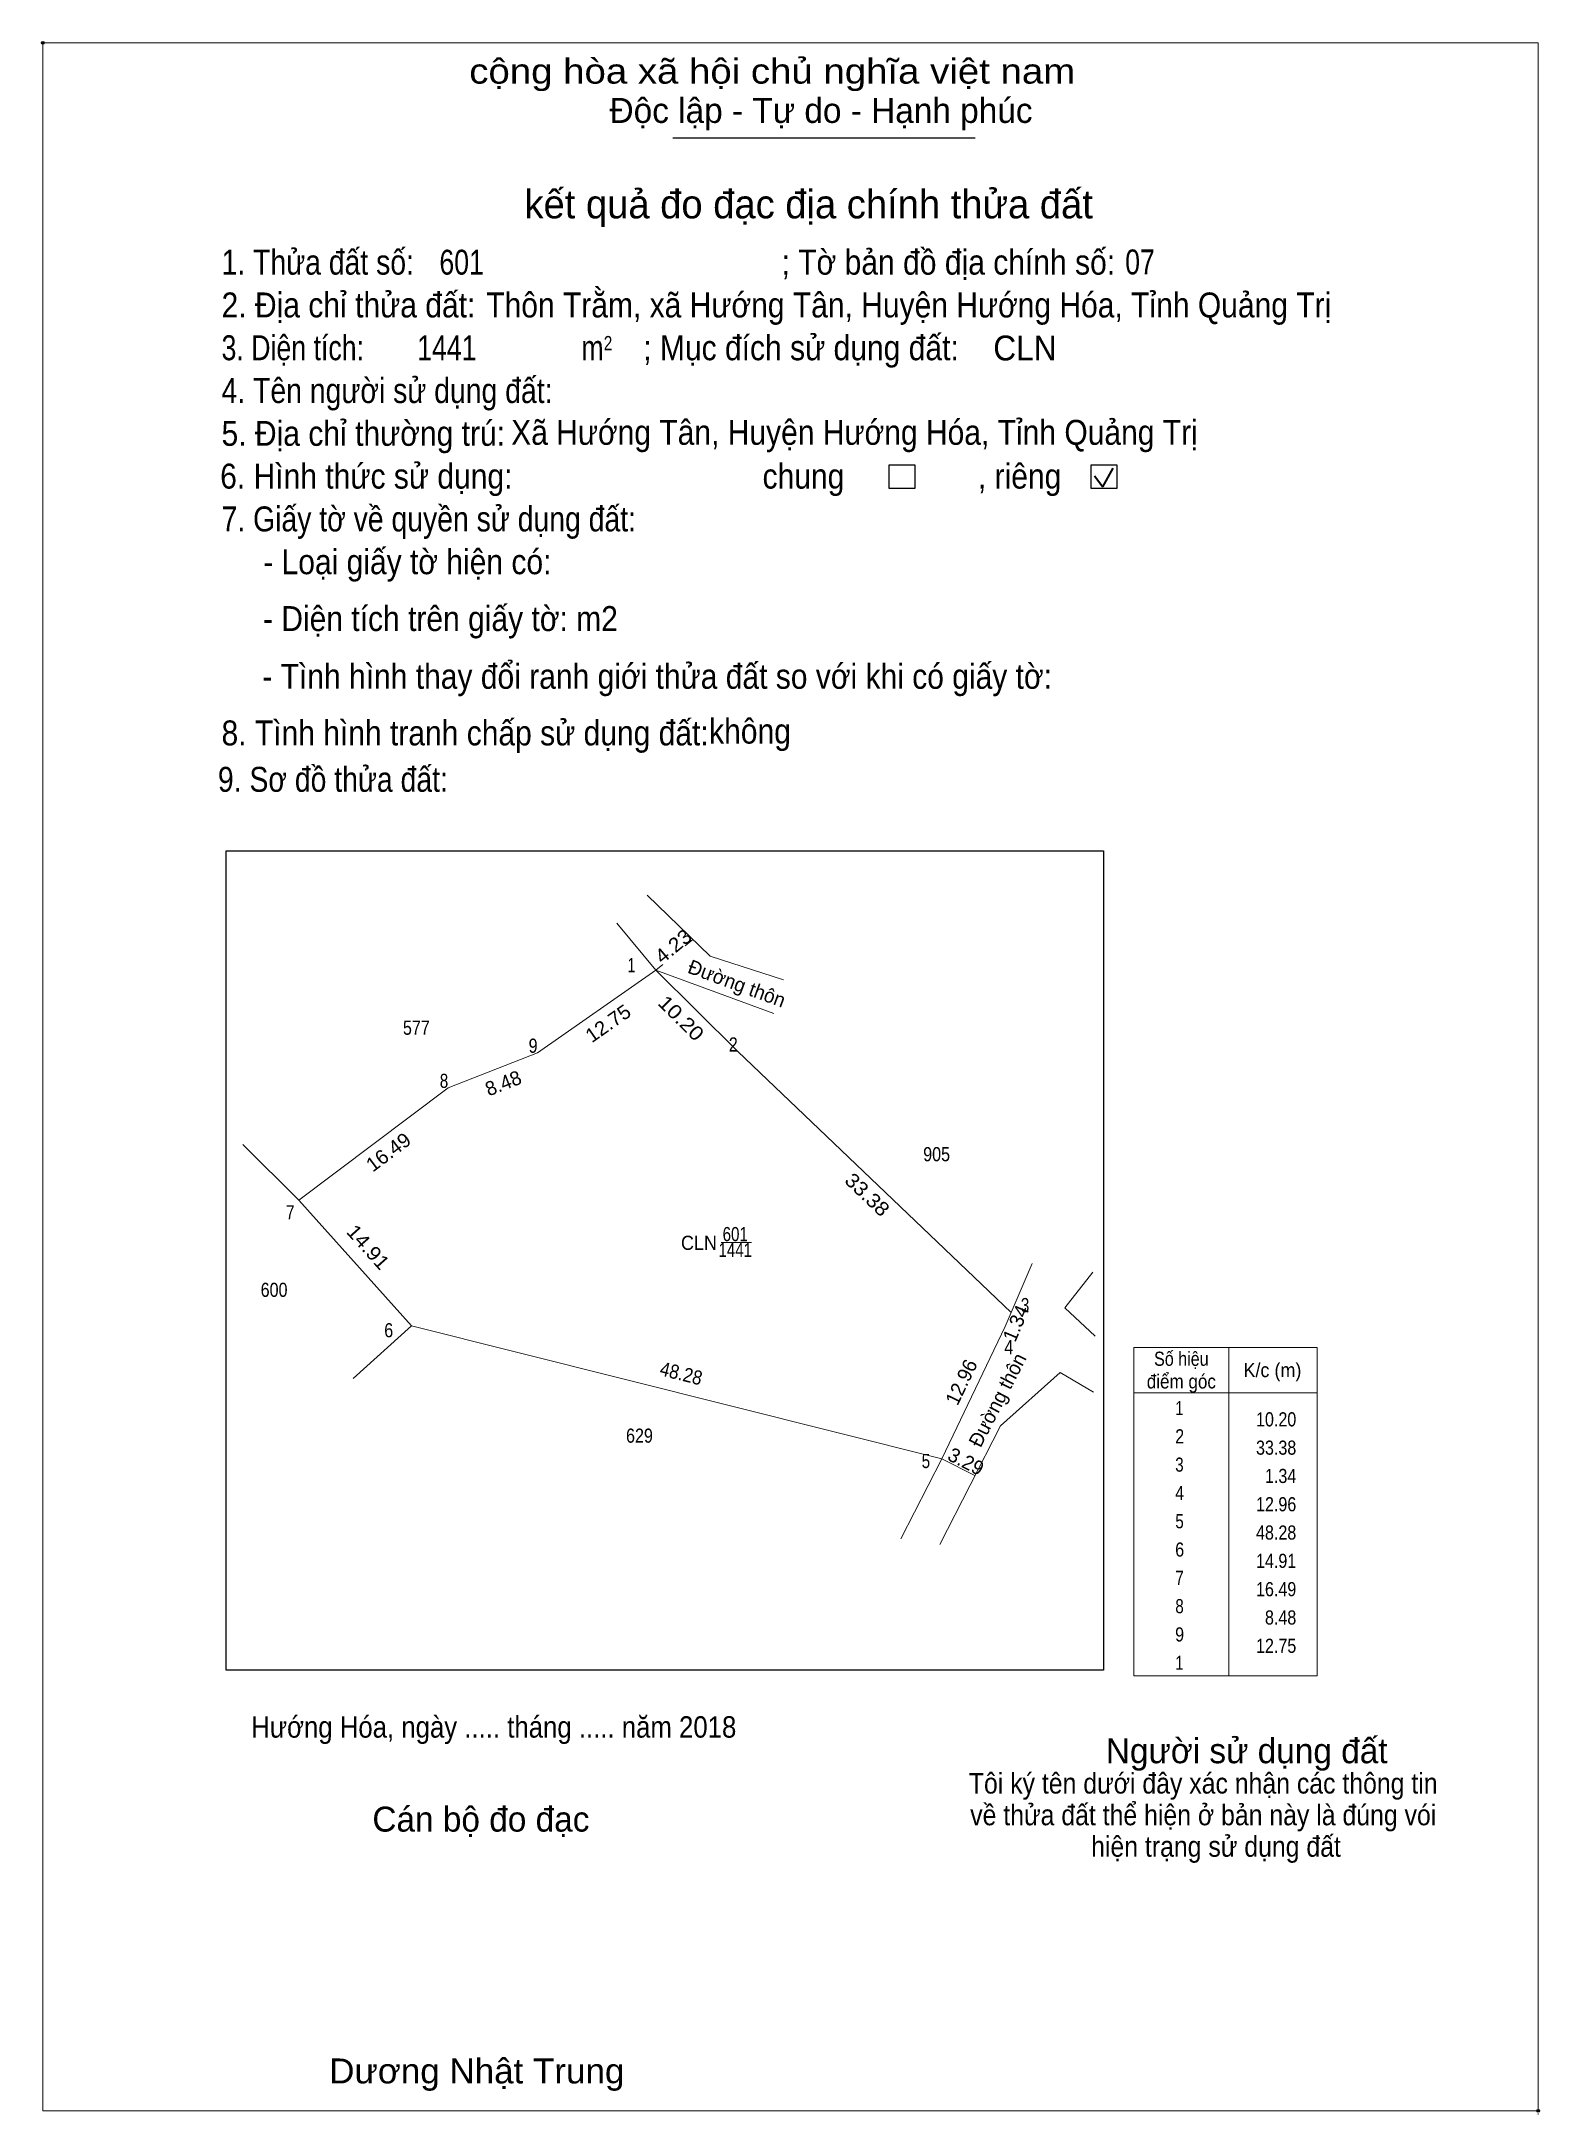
# Model space of a CAD drawing. Header units: metres. Extents: x 549118 to 549774, y 1843200 to 1843461.
# Drawn here: x 549117.7 to 549250, y 1843199.9 to 1843383 of the extents above; entities that cross this region are included whole.
import ezdxf
from ezdxf.enums import TextEntityAlignment as Align

# ---------------------------------------------------------------- set-up
doc = ezdxf.new("R2010")
doc.units = ezdxf.units.M
doc.header["$LTSCALE"] = 0.5
doc.header["$PDMODE"] = 32
doc.header["$PDSIZE"] = 0.25
doc.linetypes.add('MEDIUM_DASHED', pattern=[4.5, 3, -1.5])
for name, color, linetype, lineweight in [('1', 7, 'MEDIUM_DASHED', 13), ('10', 7, 'Continuous', 13), ('23', 7, 'Continuous', 13), ('3', 7, 'Continuous', 25), ('63', 7, 'Continuous', 13)]:
    doc.layers.add(name, color=color, linetype=linetype, lineweight=lineweight)

msp = doc.modelspace()

# ---------------------------------------------------------------- texts
at = {"layer": '1'}
for s, width, p in [('601', 0.8, (549178.99, 1843277.01)), ('CLN', 0.95, (549175.785, 1843276.24)), ('1441', 0.8, (549178.99, 1843275.61))]:
    msp.add_text(s, height=1.25, dxfattribs=dict(at, width=width)).set_placement(p, align=Align.CENTER)
at = {"layer": '10', "width": 0.85}
for s, p in [('577', (549150.825, 1843295.24)), ('905', (549196.775, 1843284.07)), ('600', (549138.26, 1843272.09)), ('629', (549170.53, 1843259.21))]:
    msp.add_text(s, height=1.25, dxfattribs=at).set_placement(p, align=Align.CENTER)
at = {"layer": '3'}
for s, height, width, p in [('cộng hòa xã hội chủ nghĩa việt nam', 2.204, 1.15, (549155.5, 1843379.25)), ('1. Thửa đất số:', 2.204, 0.85, (549133.62, 1843362.38)), ('601', 2.2, 0.8, (549152.86, 1843362.38)), ('; Tờ bản đồ địa chính số:', 2.204, 0.9, (549183.08, 1843362.38)), ('07', 2.2, 0.8, (549213.43, 1843362.4)), ('2. Địa chỉ thửa đất:', 2.204, 0.9, (549133.62, 1843358.6)), ('Thôn Trằm, xã Hướng Tân, Huyện Hướng Hóa, Tỉnh Quảng Trị', 2.202, 0.9, (549157, 1843358.6)), ('3. Diện tích:', 2.204, 0.8, (549133.62, 1843354.82)), ('1441', 2.2, 0.8, (549150.9, 1843354.82)), ('m', 2.204, 0.8, (549165.4, 1843354.82)), ('2', 1.26, 0.8, (549167.38, 1843355.7)), ('; Mục đích sử dụng đất:', 2.204, 0.9, (549170.86, 1843354.82)), ('CLN', 2.2, 0.95, (549201.78, 1843354.8)), ('4. Tên người sử dụng đất:', 2.204, 0.85, (549133.62, 1843351.04)), ('5. Địa chỉ thường trú:', 2.204, 0.9, (549133.62, 1843347.26)), ('Xã Hướng Tân, Huyện Hướng Hóa, Tỉnh Quảng Trị', 2.202, 0.9, (549159.2, 1843347.35)), ('6. Hình thức sử dụng:', 2.204, 0.9, (549133.5, 1843343.48)), ('chung                , riêng', 2.204, 0.9, (549181.4, 1843343.48)), ('7. Giấy tờ về quyền sử dụng đất:', 2.204, 0.85, (549133.62, 1843339.7)), ('     - Loại giấy tờ hiện có:', 2.202, 0.9, (549133.62, 1843335.92)), ('- Diện tích trên giấy tờ: m2', 2.202, 0.9, (549137.28, 1843330.9)), ('     - Tình hình thay đổi ranh giới thửa đất so với khi có giấy tờ:', 2.202, 0.9, (549133.54, 1843325.8)), ('8. Tình hình tranh chấp sử dụng đất: ', 2.202, 0.9, (549133.62, 1843320.8)), ('không', 2.204, 0.9, (549176.68, 1843320.96)), ('9. Sơ đồ thửa đất:', 2.204, 0.85, (549133.3, 1843316.7)), ('Hướng Hóa, ngày ..... tháng ..... năm 2018', 1.89, 0.9, (549136.24, 1843233.16)), ('Dương Nhật Trung', 2.2, 1.05, (549143.13, 1843202.62))]:
    msp.add_text(s, height=height, dxfattribs=dict(at, width=width)).set_placement(p)
for s, p in [('Độc lập - Tự do - Hạnh phúc', (549167.89, 1843375.78)), ('Người sử dụng đất', (549211.72, 1843230.9)), ('Cán bộ đo đạc', (549146.94, 1843224.86))]:
    msp.add_text(s, height=2.204, dxfattribs=at).set_placement(p)
for s, height, p in [('kết quả đo đạc địa chính thửa đất', 2.519, (549185.475, 1843367.35)), ('.', 0.6299, (549249.896, 1843199.87))]:
    msp.add_text(s, height=height, dxfattribs=at).set_placement(p, align=Align.CENTER)
at = {"layer": '3', "width": 0.9}
for s, p in [('Tôi ký tên dưới đây xác nhận các thông tin', (549220.32, 1843228.22)), ('về thửa đất thể hiện ở bản này là đúng vói', (549220.325, 1843225.42)), ('hiện trạng sử dụng đất', (549221.45, 1843222.64))]:
    msp.add_text(s, height=1.821, dxfattribs=at).set_placement(p, align=Align.CENTER)
at = {"layer": '63'}
for s, rotation, width, p in [('4.23', 39.823, 1.1, (549173.9147, 1843302.583)), ('12.75', 34.974, 1.05, (549168.1168, 1843295.7379)), ('10.20', 315.119, 1.15, (549173.769, 1843296.2681)), ('16.49', 36.939, 1.05, (549148.7295, 1843284.378)), ('33.38', 316.335, 1.1, (549190.2185, 1843280.6702)), ('14.91', 311.764, 1.1, (549146.1003, 1843276.0763)), ('48.28', 345.952, 0.9, (549174.0683, 1843264.7275))]:
    msp.add_text(s, height=1.25, rotation=rotation, dxfattribs=dict(at, width=width)).set_placement(p, align=Align.CENTER)
for s, width, p in [(' 1', 0.75, (549170.17, 1843300.76)), (' 9', 0.85, (549161.53, 1843293.65)), (' 2', 0.85, (549179.21, 1843293.76)), (' 8', 0.8, (549153.64, 1843290.55)), (' 7', 0.8, (549140.06, 1843278.93)), (' 3', 0.8, (549204.96, 1843270.74)), (' 6', 0.85, (549148.78, 1843268.52)), (' 4', 0.85, (549203.54, 1843267.02)), ('10.20', 0.85, (549228.54, 1843260.65)), (' 5', 0.8, (549196.2, 1843256.97)), ('33.38', 0.85, (549228.54, 1843258.15)), ('1.34', 0.85, (549228.54, 1843255.65)), ('12.96', 0.85, (549228.54, 1843253.15)), ('48.28', 0.85, (549228.54, 1843250.65)), ('14.91', 0.85, (549228.54, 1843248.15)), ('16.49', 0.85, (549228.54, 1843245.65)), ('8.48', 0.85, (549228.54, 1843243.15)), ('12.75', 0.85, (549228.54, 1843240.65))]:
    msp.add_text(s, height=1.25, dxfattribs=dict(at, width=width)).set_placement(p, align=Align.RIGHT)
for s, rotation, p in [('Đường thôn', 339.704, (549178.9132, 1843299.1849)), ('8.48', 21.45, (549158.7315, 1843290.3839)), ('1.34', 67.083, (549204.3496, 1843269.5166)), ('Đường thôn', 62.847, (549202.7081, 1843262.6998)), ('12.96', 64.345, (549199.5247, 1843264.2944)), ('3.29', 332.89, (549199.0852, 1843256.9992))]:
    msp.add_text(s, height=1.25, rotation=rotation, dxfattribs=at).set_placement(p, align=Align.CENTER)
for s, width, p in [('Số hiệu', 0.85, (549218.39, 1843266)), ('điểm góc', 0.9, (549218.39, 1843264)), ('K/c (m)', 0.95, (549226.435, 1843265)), (' 1', 0.75, (549218.04, 1843261.65)), (' 2', 0.85, (549218.045, 1843259.15)), (' 3', 0.8, (549218.035, 1843256.65)), (' 4', 0.85, (549218.04, 1843254.15)), (' 5', 0.8, (549218.045, 1843251.65)), (' 6', 0.85, (549218.045, 1843249.15)), (' 7', 0.8, (549218.045, 1843246.65)), (' 8', 0.8, (549218.045, 1843244.15)), (' 9', 0.85, (549218.04, 1843241.65)), (' 1', 0.75, (549218.04, 1843239.15))]:
    msp.add_text(s, height=1.25, dxfattribs=dict(at, width=width)).set_placement(p, align=Align.CENTER)

# ---------------------------------------------------------------- linework, layer by layer
at = {"layer": '10'}
for p, q in [((549140.46, 1843280.64), (549135.49, 1843285.56)), ((549140.46, 1843280.64), (549150.39, 1843269.52)), ((549145.24, 1843264.88), (549150.39, 1843269.52)), ((549150.39, 1843269.52), (549197.23, 1843257.8))]:
    msp.add_line(p, q, dxfattribs=at)
for points in [[(549171.98, 1843300.96), (549161.53, 1843293.65), (549153.64, 1843290.55), (549140.46, 1843280.64)], [(549171.98, 1843300.96), (549179.21, 1843293.76), (549203.36, 1843270.71)]]:
    msp.add_lwpolyline(points, dxfattribs=at)
at = {"layer": '23'}
for p, q in [((549168.53, 1843305.1), (549171.98, 1843300.96)), ((549171.98, 1843300.96), (549182.39, 1843297.11)), ((549193.61, 1843250.72), (549197.23, 1843257.8))]:
    msp.add_line(p, q, dxfattribs=at)
for points in [[(549171.21, 1843307.56), (549176.78, 1843302.17), (549183.24, 1843300.08)], [(549205.2, 1843275.04), (549202.84, 1843269.48), (549197.23, 1843257.8)], [(549210.57, 1843274.27), (549208.11, 1843271.12), (549210.78, 1843268.63)], [(549197.05, 1843250.23), (549202.42, 1843260.7), (549207.69, 1843265.4), (549210.63, 1843263.67)]]:
    msp.add_lwpolyline(points, dxfattribs=at)
at = {"layer": '3'}
msp.add_line((549173.47, 1843374.47), (549200.17, 1843374.47), dxfattribs=at)
at = {"layer": '3', "lineweight": 35}
for p, q in [((549210.71, 1843344.62), (549211.47, 1843343.64)), ((549211.47, 1843343.64), (549212.38, 1843345.28))]:
    msp.add_line(p, q, dxfattribs=at)
at = {"layer": '3', "lineweight": 13}
msp.add_lwpolyline([(549117.84, 1843382.85), (549249.91, 1843382.85), (549249.91, 1843200.19), (549117.84, 1843200.19)], close=True, dxfattribs=at)
at = {"layer": '3'}
for points in [[(549192.57, 1843345.59), (549194.84, 1843345.59), (549194.84, 1843343.48), (549192.57, 1843343.48)], [(549210.42, 1843345.59), (549212.69, 1843345.59), (549212.69, 1843343.48), (549210.42, 1843343.48)], [(549134.04, 1843311.49), (549211.51, 1843311.49), (549211.51, 1843239.12), (549134.04, 1843239.12)]]:
    msp.add_lwpolyline(points, close=True, dxfattribs=at)
for p in [(549117.84, 1843382.85), (549249.9, 1843200.19)]:
    msp.add_point(p, dxfattribs=at)
at = {"layer": '63'}
for p, q in [((549175.23, 1843303.67), (549174.57, 1843303.11)), ((549172.58, 1843301.46), (549171.98, 1843300.96)), ((549177.75, 1843276.88), (549180.42, 1843276.88)), ((549222.59, 1843267.62), (549222.59, 1843238.62)), ((549222.59, 1843267.62), (549222.59, 1843238.62)), ((549214.19, 1843263.62), (549230.39, 1843263.62)), ((549200.16, 1843256.3), (549197.23, 1843257.8))]:
    msp.add_line(p, q, dxfattribs=at)
msp.add_lwpolyline([(549214.19, 1843267.62), (549230.39, 1843267.62), (549230.39, 1843238.62), (549214.19, 1843238.62)], close=True, dxfattribs=at)

msp.set_redraw_order([(e.dxf.handle, doc.entitydb.next_handle()) for e in msp.query("TEXT MTEXT ATTDEF DIMENSION ARC_DIMENSION")])  # texts and dimensions are drawn at this point

doc.saveas('drawing.dxf')
